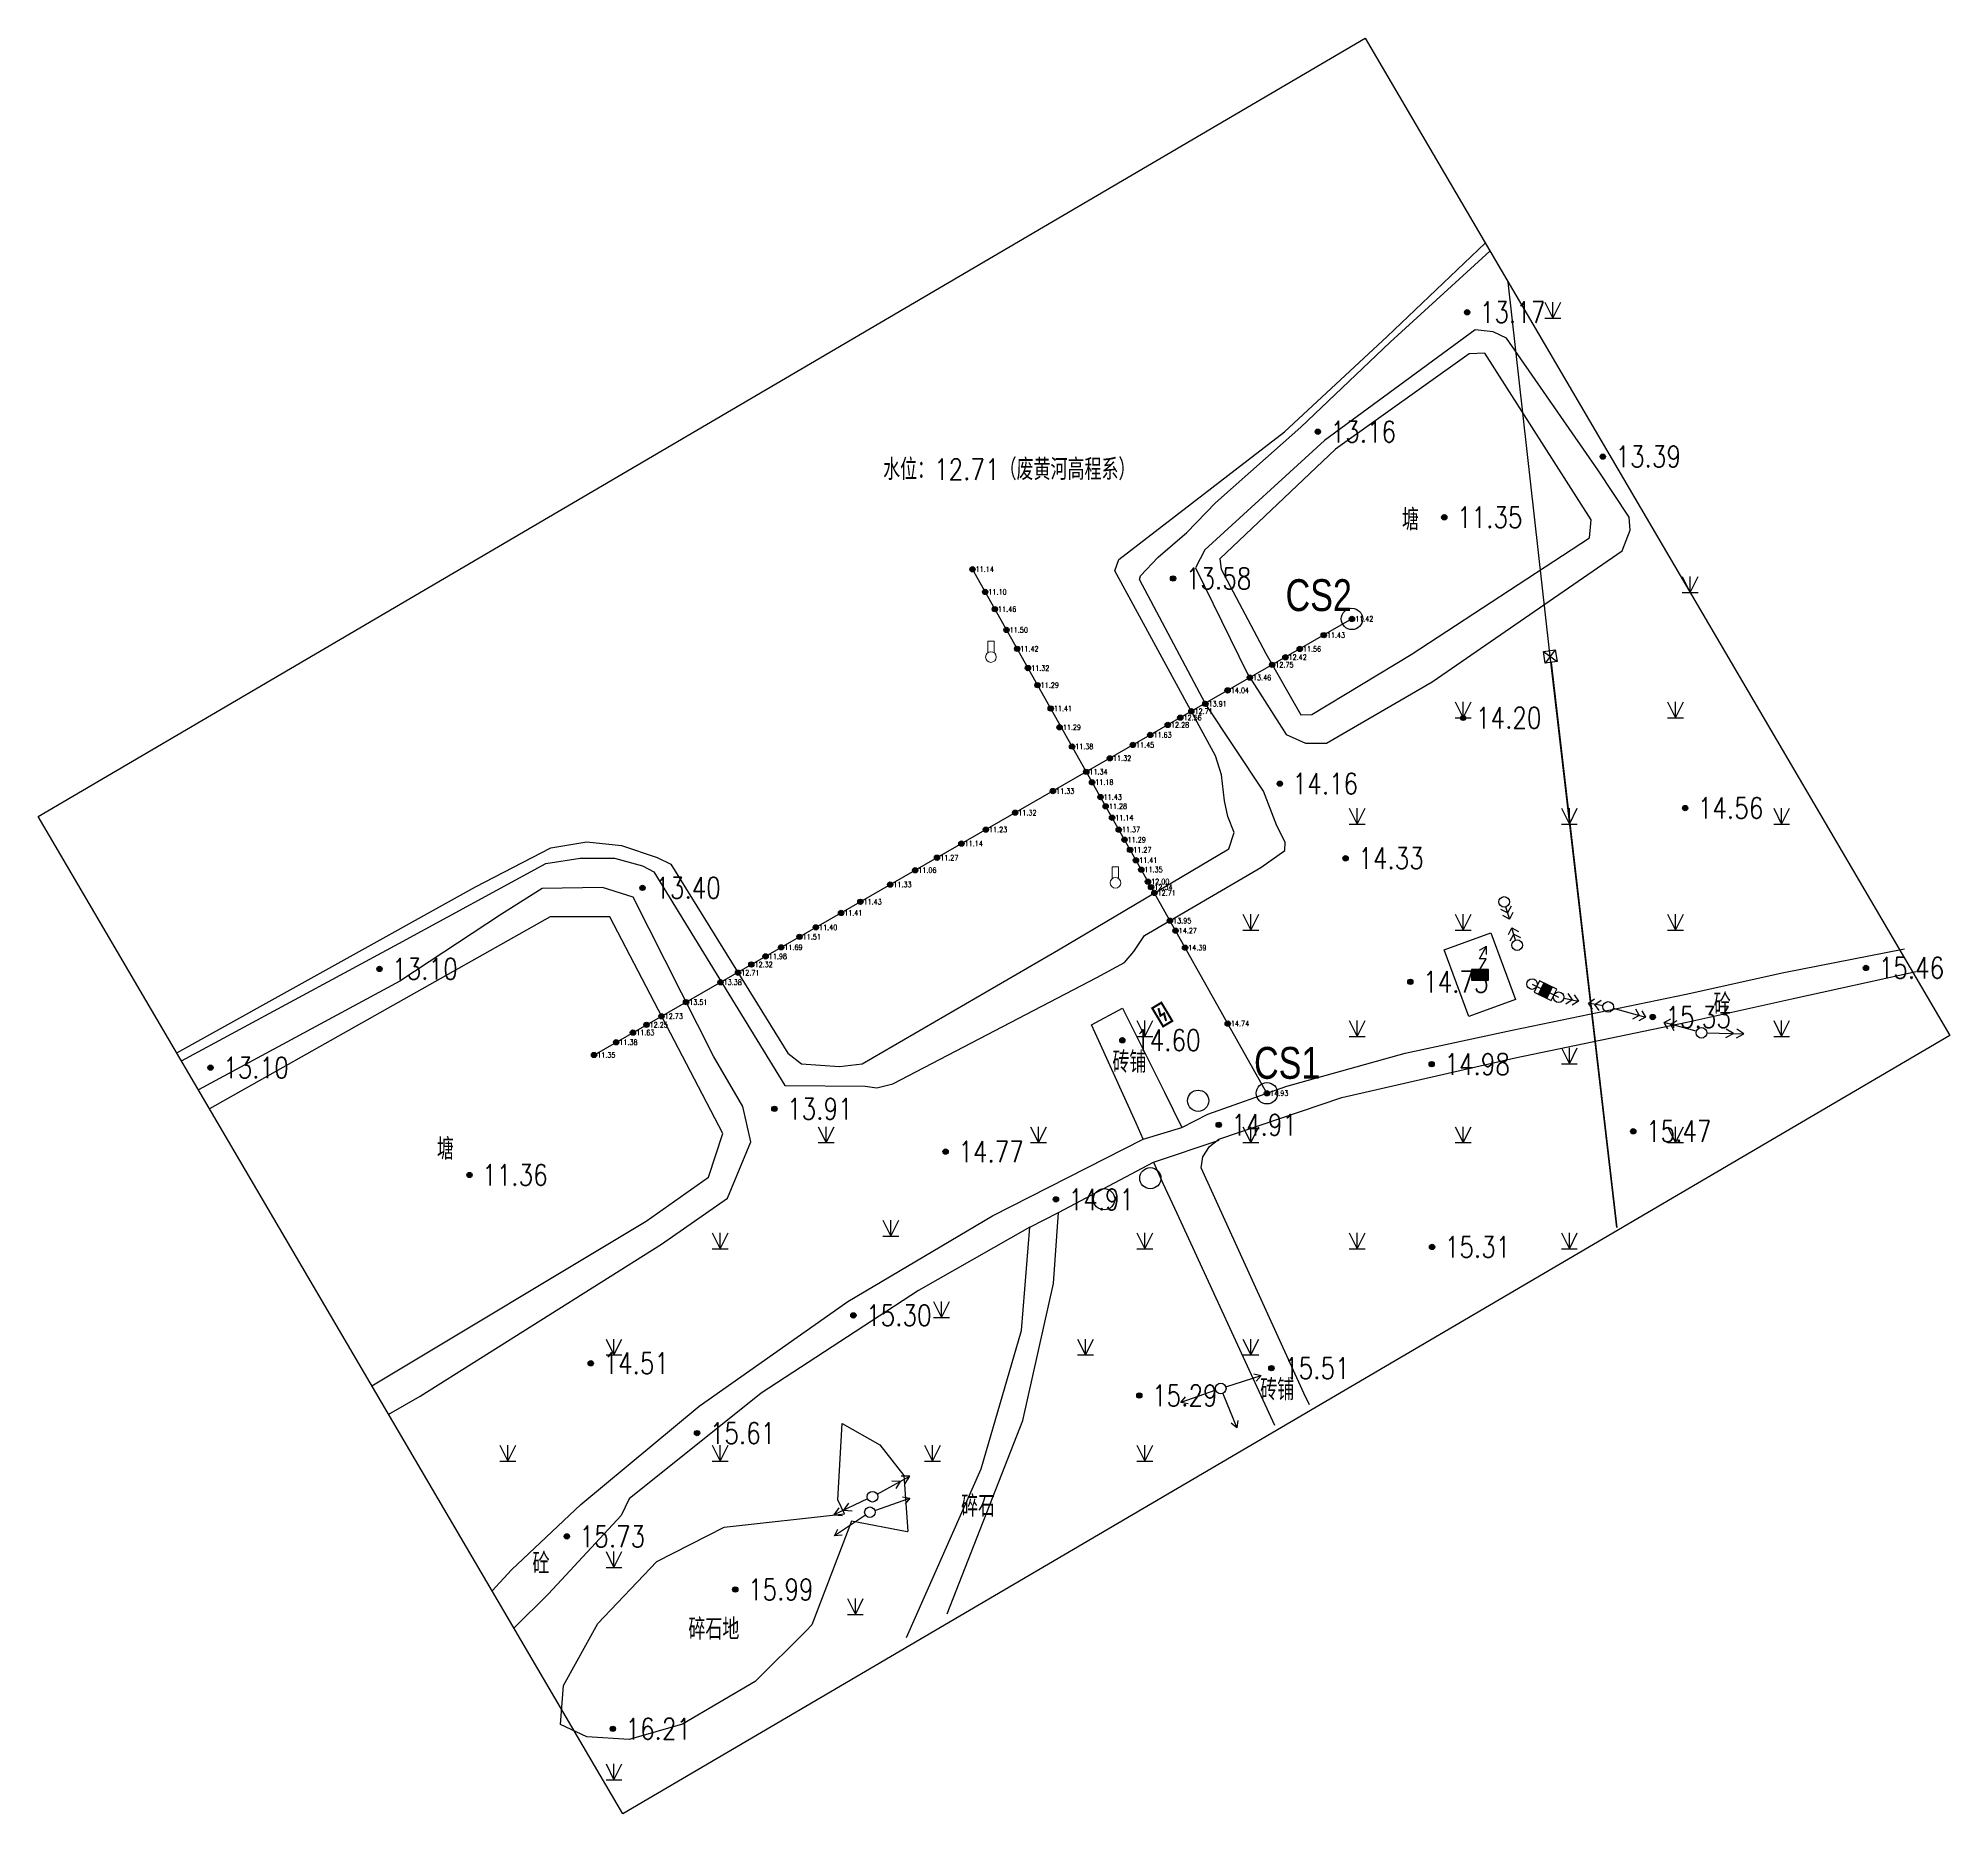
# Model space of a CAD drawing. Extents: x 393506 to 393814, y 3689661 to 3689837.
# Drawn here: x 393506.3 to 393686.4, y 3689660.7 to 3689828 of the extents above; entities that cross this region are included whole.
import ezdxf
from ezdxf.enums import TextEntityAlignment as Align

# ---------------------------------------------------------------- set-up
doc = ezdxf.new("R2010")
doc.units = 0
doc.layers.get('0').update_dxf_attribs({"linetype": 'CONTINUOUS'})
doc.layers.add('ASSIST', color=7, linetype='CONTINUOUS', plot=False)
for name, color, linetype in [('DGX', 2, 'CONTINUOUS'), ('DLSS', 4, 'CONTINUOUS'), ('DMTZ', 3, 'CONTINUOUS'), ('dmx', 1, 'CONTINUOUS'), ('GCD', 1, 'CONTINUOUS'), ('GXYZ', 2, 'CONTINUOUS'), ('JMD', 6, 'CONTINUOUS'), ('SXSS', 5, 'CONTINUOUS'), ('ZBTZ', 3, 'CONTINUOUS')]:
    doc.layers.add(name, color=color, linetype=linetype)
doc.styles.add('HZ', font='rs.shx', dxfattribs={"width": 0.8, "bigfont": 'hztxt.shx'})
doc.styles.get("Standard").update_dxf_attribs({"font": 'rs.shx', "bigfont": 'hztxt.shx'})
doc.styles.add('细等线体', font='', dxfattribs={"width": 0.8})
doc.styles.get('细等线体').set_extended_font_data('FZXiDengXian-Z06S')
doc.linetypes.add('10421', pattern='A,2,[150,AAA.SHX,S=0.5,R=0,X=0,Y=0.5],1e-11', length=2)
doc.linetypes.add('1161', pattern='A,0,[149,AAA.SHX,S=0.15,R=0,X=0,Y=0],-1.6', length=1.6)

# ---------------------------------------------------------------- blocks, each defined once
blk = doc.blocks.new('gc124')
for p, q in [((-0.75, 1.5), (0, 0)), ((-0.75, 0), (0.75, 0)), ((0, 0), (0, 1.5)), ((0, 0), (0.75, 1.5))]:
    blk.add_line(p, q)
blk = doc.blocks.new('*U21')
at = {"linetype": 'Continuous'}
for points in [[(0.8, 1), (-0.8, 1), (0.8, 0)], [(-0.8, 0), (0.8, 0), (-0.8, 1)], [(0.8, 0), (-0.8, 0), (0, 0)]]:
    blk.add_solid(points, dxfattribs=at)
blk = doc.blocks.new('gc129')
at = {"linetype": 'Continuous'}
blk.add_line((0, 0.5), (0, -0.5), dxfattribs=at)
at = {"linetype": 'Continuous', "flags": 128}
for points in [[(-0.05, 1.5), (0.64, 2.7)], [(-0.05, 2.3), (0.64, 2.7)], [(0.64, 1.9), (0.64, 2.7)], [(-0.8, -0.5), (0, -0.5), (0.8, -0.5), (0.8, 0.5), (-0.8, 0.5), (-0.8, -0.5)], [(0.58, 1.5), (-0.05, 1.5)], [(0, 0.5), (0.58, 1.5)]]:
    blk.add_lwpolyline(points, dxfattribs=at)
at = {"linetype": 'Continuous'}
blk.add_blockref('*U21', (0, -0.5), dxfattribs=at)
blk = doc.blocks.new('gc170')
at = {"linetype": 'Continuous'}
blk.add_circle((0, 0), 0.5, dxfattribs=at)
blk = doc.blocks.new('gc013g')
at = {"linetype": 'Continuous', "flags": 128}
for points in [[(-1.12, 0.5), (-0.62, 0), (-1.12, -0.5)], [(-0.5, 0.5), (0, 0), (-0.5, -0.5)]]:
    blk.add_lwpolyline(points, dxfattribs=at)
blk = doc.blocks.new('gc013a')
at = {"linetype": 'Continuous'}
blk.add_line((0.5, 0), (4, 0), dxfattribs=at)
at = {"linetype": 'Continuous', "flags": 128}
for points in [[(2.31, -0.4), (3, 0), (2.31, 0.4)], [(3.31, -0.4), (4, 0), (3.31, 0.4)]]:
    blk.add_lwpolyline(points, dxfattribs=at)
blk = doc.blocks.new('gc013b')
at = {"linetype": 'Continuous'}
blk.add_line((0.5, 0), (4, 0), dxfattribs=at)
at = {"linetype": 'Continuous', "flags": 128}
blk.add_lwpolyline([(3.39, 0.35), (4, 0), (3.39, -0.35)], dxfattribs=at)
blk = doc.blocks.new('gc188')
blk.add_circle((0, 0), 1)
blk = doc.blocks.new('gc370')
at = {"lineweight": 15}
for points in [[(0, 1), (-0.3, 1)], [(-0.3, 1), (-0.3, -0.1)], [(0, 1), (0.3, 1)], [(0.3, 1), (0.3, -0.1)]]:
    blk.add_lwpolyline(points, dxfattribs=at)
blk.add_circle((0, -0.5), 0.5, dxfattribs=at)
blk = doc.blocks.new('gc234')
at = {"linetype": 'Continuous'}
blk.add_line((-0.2, 0), (0.2, 0), dxfattribs=at)
at = {"linetype": 'Continuous', "const_width": 0.2, "flags": 128}
blk.add_lwpolyline([(-0.5, 1), (0.5, 1), (0.5, -1), (-0.5, -1)], close=True, dxfattribs=at)
blk.add_lwpolyline([(0, 0.7), (-0.2, 0), (0.2, 0), (0, -0.7)], dxfattribs=at)
blk = doc.blocks.new('gc200')
h = blk.add_hatch(color=256)
edge = h.paths.add_edge_path()
edge.add_arc((0, 0), 0.25, 0, 360)
blk.add_circle((0, 0), 0.25)

msp = doc.modelspace()

# ---------------------------------------------------------------- linework, layer by layer
at = {"linetype": 'Continuous'}
msp.add_lwpolyline([(393506.31, 3689754.65), (393631.32, 3689827.96), (393686.39, 3689734.05), (393561.38, 3689660.74)], close=True, dxfattribs=at)
for centre in [(393630.07, 3689773.27), (393622.06, 3689728.6, 18.78)]:
    msp.add_circle(centre, 1.01, dxfattribs=at)
at = {"layer": 'ASSIST', "linetype": 'Continuous', "flags": 128}
msp.add_lwpolyline([(393647.04, 3689738.88), (393649.54, 3689737.64)], dxfattribs=at)
at = {"layer": 'DGX', "linetype": 'Continuous', "flags": 128}
for points in [[(393655.02, 3689715.96), (393648.67, 3689770.29), (393644.78, 3689805)], [(393648.83, 3689769.18), (393655.02, 3689715.96)]]:
    msp.add_lwpolyline(points, dxfattribs=at)
at = {"layer": 'DLSS', "linetype": 'Continuous', "flags": 128}
for points, elevation in [([(393549.08, 3689681.73), (393550.9, 3689683.73), (393557.42, 3689689.87), (393568.59, 3689699.14), (393582.59, 3689709), (393596.21, 3689717.06), (393610.41, 3689724.28), (393609.75, 3689725.77), (393606.22, 3689733.52), (393605.53, 3689735.03), (393608.46, 3689736.62), (393612.42, 3689728.71), (393614.03, 3689725.36), (393616.5, 3689726.62), (393623.94, 3689729.28), (393635.09, 3689732.36), (393645.15, 3689734.54), (393645.15, 3689734.54), (393661.54, 3689737.92), (393670.76, 3689739.97), (393682.11, 3689742.19)], 16.77), ([(393615.85, 3689721.57), (393616.01, 3689722.62), (393616.65, 3689723.59), (393617.54, 3689724.27), (393629.11, 3689728.19), (393645.44, 3689731.92), (393661.61, 3689735.29), (393671.5, 3689737.48), (393683.22, 3689740.08)], 16.55), ([(393591.95, 3689679.57), (393599.06, 3689697.78), (393601.94, 3689710.68), (393602.43, 3689717.38), (393611.38, 3689722.11), (393612.27, 3689720.12), (393613.58, 3689717.32), (393622.77, 3689697.35)], 16.12), ([(393626.06, 3689699.24), (393625.54, 3689700.35), (393615.85, 3689721.57), (393615.84, 3689721.6)], 16.55), ([(393588.11, 3689677.35), (393595.15, 3689693.22), (393598.94, 3689706.24), (393599.73, 3689716), (393589.23, 3689710.03), (393574.43, 3689700.36), (393561.97, 3689690.39), (393561.22, 3689688.84), (393554.38, 3689681.46), (393551.13, 3689678.22)], 16.76)]:
    msp.add_lwpolyline(points, dxfattribs=dict(at, elevation=elevation))
at = {"layer": 'DMTZ', "linetype": '10421', "flags": 128}
for points in [[(393519.8, 3689731.65), (393540.27, 3689742.69), (393554.12, 3689750.23), (393557.38, 3689750.75), (393560.6, 3689750.75), (393563.25, 3689750.03), (393564.29, 3689749.44), (393576.63, 3689729.34), (393584.22, 3689729.25), (393585.31, 3689729.11), (393586.81, 3689729.47), (393606.03, 3689739.51), (393608.65, 3689740.9), (393609.51, 3689741.96), (393610.53, 3689743.45), (393621.49, 3689749.86), (393623.75, 3689751.46), (393623.77, 3689752.23), (393622.98, 3689753.78), (393621.74, 3689757.05), (393616.26, 3689765.27), (393610.05, 3689776.97), (393610.16, 3689777.32), (393611.8, 3689779.1), (393614.53, 3689781.42), (393617.21, 3689784.21), (393625.24, 3689791.33), (393633.66, 3689799.34), (393643.07, 3689807.91)], [(393539.33, 3689698.36), (393542.3, 3689700.06), (393565.03, 3689714.38), (393571.25, 3689718.73), (393573.44, 3689724.03), (393572.68, 3689727.34), (393569.91, 3689732.08), (393562.35, 3689747.08), (393559.47, 3689747.97), (393553.8, 3689747.88), (393549.95, 3689745.46), (393540.38, 3689739.14), (393521.41, 3689728.91)]]:
    msp.add_lwpolyline(points, dxfattribs=at)
msp.add_lwpolyline([(393637.63, 3689767.36), (393655.53, 3689779.69), (393656.28, 3689781.62), (393656.19, 3689782.85), (393653.22, 3689787.32), (393644.62, 3689799.71), (393643.36, 3689800.32), (393641.69, 3689800.51), (393627.49, 3689790.08), (393616.22, 3689779.78), (393615.34, 3689778.07), (393620.23, 3689768.09), (393623.87, 3689762.4), (393625.68, 3689761.57), (393627.66, 3689761.57)], close=True, dxfattribs=at)
at = {"layer": 'dmx', "linetype": 'Continuous'}
for p, q in [((393622.06, 3689728.6), (393594.32, 3689777.95)), ((393630.07, 3689773.27), (393558.67, 3689732.2))]:
    msp.add_line(p, q, dxfattribs=at)
at = {"layer": 'GXYZ', "linetype": 'Continuous'}
for p, q in [((393648.12, 3689770.21), (393649.39, 3689769.26)), ((393649.22, 3689770.37), (393648.28, 3689769.1)), ((393644.55, 3689746.14), (393644.9, 3689744.99)), ((393645.49, 3689743.03), (393645.14, 3689744.18)), ((393647.75, 3689739.2), (393647.22, 3689738.12)), ((393649.36, 3689738.4), (393647.75, 3689739.2)), ((393647.22, 3689738.12), (393648.83, 3689737.32)), ((393648.83, 3689737.32), (393649.36, 3689738.4)), ((393650.03, 3689737.54), (393651.41, 3689737.28)), ((393653.72, 3689736.83), (393652.34, 3689737.09)), ((393654.69, 3689736.6), (393657.72, 3689735.76)), ((393662.51, 3689734.43), (393659.48, 3689735.27))]:
    msp.add_line(p, q, dxfattribs=at)
at = {"layer": 'GXYZ', "linetype": 'Continuous', "flags": 128}
msp.add_lwpolyline([(393648.12, 3689770.21), (393649.22, 3689770.37), (393649.39, 3689769.26), (393648.28, 3689769.1)], close=True, dxfattribs=at)
at = {"layer": 'GXYZ', "color": 2, "linetype": 'Continuous', "elevation": 15.94, "flags": 128}
msp.add_lwpolyline([(393641.09, 3689735.82), (393638.77, 3689742.09), (393643.15, 3689743.71), (393645.47, 3689737.44)], close=True, dxfattribs=at)
at = {"layer": 'GXYZ', "linetype": 'Continuous', "const_width": 1.2, "flags": 128}
msp.add_lwpolyline([(393648.74, 3689738.04), (393647.84, 3689738.48)], dxfattribs=at)
at = {"layer": 'SXSS', "linetype": 'Continuous', "flags": 128}
msp.add_lwpolyline([(393519.36, 3689732.39), (393547.49, 3689748.03), (393554.6, 3689751.72), (393558, 3689752.29), (393561.25, 3689751.94), (393564.62, 3689750.8), (393565.92, 3689750.18), (393576.93, 3689732.36), (393578.2, 3689731.38), (393581.78, 3689731.12), (393583.94, 3689731.38), (393602.43, 3689742.1), (393618.47, 3689751.62), (393618.96, 3689753.15), (393618.38, 3689754.65), (393618.06, 3689756.15), (393617.78, 3689758.58), (393617.23, 3689760.38), (393607.73, 3689777.81), (393608.12, 3689778.86), (393623.73, 3689790.88), (393633.38, 3689799.87), (393642.63, 3689808.66)], dxfattribs=at)
at = {"layer": 'SXSS', "linetype": 'Continuous', "elevation": 13.78, "flags": 128}
msp.add_lwpolyline([(393621.95, 3689770), (393625.25, 3689764.23), (393626.28, 3689764.28), (393635.65, 3689769.92), (393652.44, 3689780.91), (393652.59, 3689782.59), (393642.58, 3689798.3), (393641.11, 3689798.22), (393628.51, 3689789.25), (393617.62, 3689778.92), (393617.74, 3689777.94), (393621.95, 3689770)], dxfattribs=at)
at = {"layer": 'SXSS', "color": 5, "linetype": 'Continuous', "elevation": 13.76, "flags": 128}
msp.add_lwpolyline([(393537.75, 3689701.04), (393563.59, 3689716.56), (393569.44, 3689720.68), (393570.79, 3689724.8), (393560.15, 3689745.21), (393554.54, 3689745.21), (393522.45, 3689727.13)], dxfattribs=at)
at = {"layer": 'ZBTZ', "linetype": '1161', "flags": 128}
for points, elevation in [([(393610.41, 3689724.28), (393614.03, 3689725.36)], 16.77), ([(393611.38, 3689722.11), (393617.55, 3689724.19)], 16.12), ([(393599.73, 3689716), (393602.43, 3689717.38)], 15.98), ([(393579.18, 3689678.52), (393578.64, 3689677.98), (393573.86, 3689673.19), (393566.99, 3689669.19), (393561.99, 3689667.72), (393557.98, 3689667.98), (393555.51, 3689669.15), (393555.78, 3689672.83), (393559.03, 3689678.67), (393564.59, 3689684.51), (393570.94, 3689687.72), (393582.28, 3689689), (393581.65, 3689690.3), (393582.06, 3689697.5), (393585.58, 3689695.5), (393587.85, 3689692.61), (393588.24, 3689687.35), (393588.18, 3689687.29)], 16.54), ([(393588.18, 3689687.29), (393582.92, 3689688.29), (393579.18, 3689678.52)], 16.54)]:
    msp.add_lwpolyline(points, dxfattribs=dict(at, elevation=elevation))

# ---------------------------------------------------------------- block references
at = {"layer": 'GCD', "linetype": 'Continuous'}
ref = msp.add_blockref('gc200', (393640.92, 3689802.15, 13.17), dxfattribs=at)
ref.add_attrib('height', '13.17', dxfattribs={"linetype": 'Continuous', "height": 2, "width": 0.8}).set_placement((393642.12, 3689802.15, 13.17), align=Align.MIDDLE_LEFT)
ref = msp.add_blockref('gc200', (393626.86, 3689790.9, 13.16), dxfattribs=at)
ref.add_attrib('height', '13.16', dxfattribs={"linetype": 'Continuous', "height": 2, "width": 0.8}).set_placement((393628.06, 3689790.9, 13.16), align=Align.MIDDLE_LEFT)
ref = msp.add_blockref('gc200', (393653.7, 3689788.56, 13.39), dxfattribs=at)
ref.add_attrib('height', '13.39', dxfattribs={"linetype": 'Continuous', "height": 2, "width": 0.8}).set_placement((393654.9, 3689788.56, 13.39), align=Align.MIDDLE_LEFT)
ref = msp.add_blockref('gc200', (393638.77, 3689782.84, 11.35), dxfattribs=at)
ref.add_attrib('height', '11.35', dxfattribs={"linetype": 'Continuous', "height": 2, "width": 0.8}).set_placement((393639.97, 3689782.84, 11.35), align=Align.MIDDLE_LEFT)
ref = msp.add_blockref('gc200', (393594.32, 3689777.95, 11.14), dxfattribs=at)
ref.add_attrib('height', '11.14', dxfattribs={"linetype": 'Continuous', "height": 0.5, "width": 0.8}).set_placement((393594.62, 3689777.95, 18.78), align=Align.MIDDLE_LEFT)
ref = msp.add_blockref('gc200', (393613.22, 3689777.08, 13.58), dxfattribs=at)
ref.add_attrib('height', '13.58', dxfattribs={"linetype": 'Continuous', "height": 2, "width": 0.8}).set_placement((393614.42, 3689777.08, 13.58), align=Align.MIDDLE_LEFT)
ref = msp.add_blockref('gc200', (393595.52, 3689775.81, 11.1), dxfattribs=at)
ref.add_attrib('height', '11.10', dxfattribs={"linetype": 'Continuous', "height": 0.5, "width": 0.8}).set_placement((393595.82, 3689775.81, 18.78), align=Align.MIDDLE_LEFT)
ref = msp.add_blockref('gc200', (393596.43, 3689774.19, 11.46), dxfattribs=at)
ref.add_attrib('height', '11.46', dxfattribs={"linetype": 'Continuous', "height": 0.5, "width": 0.8}).set_placement((393596.73, 3689774.19, 18.78), align=Align.MIDDLE_LEFT)
ref = msp.add_blockref('gc200', (393630.07, 3689773.27, 11.42), dxfattribs=at)
ref.add_attrib('height', '11.42', dxfattribs={"linetype": 'Continuous', "height": 0.5, "width": 0.8}).set_placement((393630.37, 3689773.27, 11.42), align=Align.MIDDLE_LEFT)
ref = msp.add_blockref('gc200', (393597.53, 3689772.23, 11.5), dxfattribs=at)
ref.add_attrib('height', '11.50', dxfattribs={"linetype": 'Continuous', "height": 0.5, "width": 0.8}).set_placement((393597.83, 3689772.23, 18.78), align=Align.MIDDLE_LEFT)
ref = msp.add_blockref('gc200', (393627.41, 3689771.74, 11.43), dxfattribs=at)
ref.add_attrib('height', '11.43', dxfattribs={"linetype": 'Continuous', "height": 0.5, "width": 0.8}).set_placement((393627.71, 3689771.74, 11.43), align=Align.MIDDLE_LEFT)
ref = msp.add_blockref('gc200', (393598.53, 3689770.45, 11.42), dxfattribs=at)
ref.add_attrib('height', '11.42', dxfattribs={"linetype": 'Continuous', "height": 0.5, "width": 0.8}).set_placement((393598.83, 3689770.45, 18.78), align=Align.MIDDLE_LEFT)
ref = msp.add_blockref('gc200', (393623.8, 3689769.66, 12.42), dxfattribs=at)
ref.add_attrib('height', '12.42', dxfattribs={"linetype": 'Continuous', "height": 0.5, "width": 0.8}).set_placement((393624.1, 3689769.66), align=Align.MIDDLE_LEFT)
ref = msp.add_blockref('gc200', (393625.15, 3689770.44, 11.56), dxfattribs=at)
ref.add_attrib('height', '11.56', dxfattribs={"linetype": 'Continuous', "height": 0.5, "width": 0.8}).set_placement((393625.45, 3689770.44, 11.56), align=Align.MIDDLE_LEFT)
ref = msp.add_blockref('gc200', (393599.55, 3689768.64, 11.32), dxfattribs=at)
ref.add_attrib('height', '11.32', dxfattribs={"linetype": 'Continuous', "height": 0.5, "width": 0.8}).set_placement((393599.85, 3689768.64, 18.78), align=Align.MIDDLE_LEFT)
ref = msp.add_blockref('gc200', (393620.45, 3689767.74, 13.46), dxfattribs=at)
ref.add_attrib('height', '13.46', dxfattribs={"linetype": 'Continuous', "height": 0.5, "width": 0.8}).set_placement((393620.75, 3689767.74), align=Align.MIDDLE_LEFT)
ref = msp.add_blockref('gc200', (393622.55, 3689768.95, 12.75), dxfattribs=at)
ref.add_attrib('height', '12.75', dxfattribs={"linetype": 'Continuous', "height": 0.5, "width": 0.8}).set_placement((393622.85, 3689768.95), align=Align.MIDDLE_LEFT)
ref = msp.add_blockref('gc200', (393600.45, 3689767.03, 11.29), dxfattribs=at)
ref.add_attrib('height', '11.29', dxfattribs={"linetype": 'Continuous', "height": 0.5, "width": 0.8}).set_placement((393600.75, 3689767.03, 18.78), align=Align.MIDDLE_LEFT)
ref = msp.add_blockref('gc200', (393618.36, 3689766.54, 14.04), dxfattribs=at)
ref.add_attrib('height', '14.04', dxfattribs={"linetype": 'Continuous', "height": 0.5, "width": 0.8}).set_placement((393618.66, 3689766.54), align=Align.MIDDLE_LEFT)
ref = msp.add_blockref('gc200', (393601.69, 3689764.83, 11.41), dxfattribs=at)
ref.add_attrib('height', '11.41', dxfattribs={"linetype": 'Continuous', "height": 0.5, "width": 0.8}).set_placement((393601.99, 3689764.83, 18.78), align=Align.MIDDLE_LEFT)
ref = msp.add_blockref('gc200', (393613.9, 3689763.97, 12.56), dxfattribs=at)
ref.add_attrib('height', '12.56', dxfattribs={"linetype": 'Continuous', "height": 0.5, "width": 0.8}).set_placement((393614.2, 3689763.97, 12.56), align=Align.MIDDLE_LEFT)
ref = msp.add_blockref('gc200', (393614.94, 3689764.57, 12.71), dxfattribs=at)
ref.add_attrib('height', '12.71', dxfattribs={"linetype": 'Continuous', "height": 0.5, "width": 0.8}).set_placement((393615.24, 3689764.57, 12.71), align=Align.MIDDLE_LEFT)
ref = msp.add_blockref('gc200', (393616.26, 3689765.27, 13.91), dxfattribs=at)
ref.add_attrib('height', '13.91', dxfattribs={"linetype": 'Continuous', "height": 0.5, "width": 0.8}).set_placement((393616.56, 3689765.27, 13.91), align=Align.MIDDLE_LEFT)
ref = msp.add_blockref('gc200', (393640.55, 3689763.95, 14.2), dxfattribs=at)
ref.add_attrib('height', '14.20', dxfattribs={"linetype": 'Continuous', "height": 2, "width": 0.8}).set_placement((393641.75, 3689763.95, 14.2), align=Align.MIDDLE_LEFT)
ref = msp.add_blockref('gc200', (393602.53, 3689763.06, 11.29), dxfattribs=at)
ref.add_attrib('height', '11.29', dxfattribs={"linetype": 'Continuous', "height": 0.5, "width": 0.8}).set_placement((393602.83, 3689763.06, 11.29), align=Align.MIDDLE_LEFT)
ref = msp.add_blockref('gc200', (393611.07, 3689762.34, 11.63), dxfattribs=at)
ref.add_attrib('height', '11.63', dxfattribs={"linetype": 'Continuous', "height": 0.5, "width": 0.8}).set_placement((393611.37, 3689762.34, 11.63), align=Align.MIDDLE_LEFT)
ref = msp.add_blockref('gc200', (393612.72, 3689763.29, 12.28), dxfattribs=at)
ref.add_attrib('height', '12.28', dxfattribs={"linetype": 'Continuous', "height": 0.5, "width": 0.8}).set_placement((393613.02, 3689763.29), align=Align.MIDDLE_LEFT)
ref = msp.add_blockref('gc200', (393603.7, 3689761.25, 11.38), dxfattribs=at)
ref.add_attrib('height', '11.38', dxfattribs={"linetype": 'Continuous', "height": 0.5, "width": 0.8}).set_placement((393604, 3689761.25, 18.78), align=Align.MIDDLE_LEFT)
ref = msp.add_blockref('gc200', (393609.43, 3689761.4, 11.45), dxfattribs=at)
ref.add_attrib('height', '11.45', dxfattribs={"linetype": 'Continuous', "height": 0.5, "width": 0.8}).set_placement((393609.73, 3689761.4, 11.45), align=Align.MIDDLE_LEFT)
ref = msp.add_blockref('gc200', (393605.04, 3689758.87, 11.34), dxfattribs=at)
ref.add_attrib('height', '11.34', dxfattribs={"linetype": 'Continuous', "height": 0.5, "width": 0.8}).set_placement((393605.34, 3689758.87), align=Align.MIDDLE_LEFT)
ref = msp.add_blockref('gc200', (393607.26, 3689760.15, 11.32), dxfattribs=at)
ref.add_attrib('height', '11.32', dxfattribs={"linetype": 'Continuous', "height": 0.5, "width": 0.8}).set_placement((393607.56, 3689760.15), align=Align.MIDDLE_LEFT)
ref = msp.add_blockref('gc200', (393623.28, 3689757.75, 14.16), dxfattribs=at)
ref.add_attrib('height', '14.16', dxfattribs={"linetype": 'Continuous', "height": 2, "width": 0.8}).set_placement((393624.48, 3689757.75, 14.16), align=Align.MIDDLE_LEFT)
ref = msp.add_blockref('gc200', (393601.9, 3689757.06, 11.33), dxfattribs=at)
ref.add_attrib('height', '11.33', dxfattribs={"linetype": 'Continuous', "height": 0.5, "width": 0.8}).set_placement((393602.2, 3689757.06, 11.33), align=Align.MIDDLE_LEFT)
ref = msp.add_blockref('gc200', (393605.59, 3689757.89, 11.18), dxfattribs=at)
ref.add_attrib('height', '11.18', dxfattribs={"linetype": 'Continuous', "height": 0.5, "width": 0.8}).set_placement((393605.89, 3689757.89, 18.78), align=Align.MIDDLE_LEFT)
ref = msp.add_blockref('gc200', (393598.34, 3689755.02, 11.32), dxfattribs=at)
ref.add_attrib('height', '11.32', dxfattribs={"linetype": 'Continuous', "height": 0.5, "width": 0.8}).set_placement((393598.64, 3689755.02, 11.32), align=Align.MIDDLE_LEFT)
ref = msp.add_blockref('gc200', (393606.38, 3689756.49, 11.43), dxfattribs=at)
ref.add_attrib('height', '11.43', dxfattribs={"linetype": 'Continuous', "height": 0.5, "width": 0.8}).set_placement((393606.68, 3689756.49, 18.78), align=Align.MIDDLE_LEFT)
ref = msp.add_blockref('gc200', (393606.87, 3689755.62, 11.28), dxfattribs=at)
ref.add_attrib('height', '11.28', dxfattribs={"linetype": 'Continuous', "height": 0.5, "width": 0.8}).set_placement((393607.17, 3689755.62, 18.78), align=Align.MIDDLE_LEFT)
ref = msp.add_blockref('gc200', (393661.46, 3689755.46, 14.56), dxfattribs=at)
ref.add_attrib('height', '14.56', dxfattribs={"linetype": 'Continuous', "height": 2, "width": 0.8}).set_placement((393662.66, 3689755.46, 14.56), align=Align.MIDDLE_LEFT)
ref = msp.add_blockref('gc200', (393595.58, 3689753.43, 11.23), dxfattribs=at)
ref.add_attrib('height', '11.23', dxfattribs={"linetype": 'Continuous', "height": 0.5, "width": 0.8}).set_placement((393595.88, 3689753.43, 11.23), align=Align.MIDDLE_LEFT)
ref = msp.add_blockref('gc200', (393607.47, 3689754.55, 11.14), dxfattribs=at)
ref.add_attrib('height', '11.14', dxfattribs={"linetype": 'Continuous', "height": 0.5, "width": 0.8}).set_placement((393607.77, 3689754.55, 18.78), align=Align.MIDDLE_LEFT)
ref = msp.add_blockref('gc200', (393608.1, 3689753.43, 11.37), dxfattribs=at)
ref.add_attrib('height', '11.37', dxfattribs={"linetype": 'Continuous', "height": 0.5, "width": 0.8}).set_placement((393608.4, 3689753.43, 18.78), align=Align.MIDDLE_LEFT)
ref = msp.add_blockref('gc200', (393593.28, 3689752.11, 11.14), dxfattribs=at)
ref.add_attrib('height', '11.14', dxfattribs={"linetype": 'Continuous', "height": 0.5, "width": 0.8}).set_placement((393593.58, 3689752.11), align=Align.MIDDLE_LEFT)
ref = msp.add_blockref('gc200', (393608.64, 3689752.47, 11.29), dxfattribs=at)
ref.add_attrib('height', '11.29', dxfattribs={"linetype": 'Continuous', "height": 0.5, "width": 0.8}).set_placement((393608.94, 3689752.47, 18.78), align=Align.MIDDLE_LEFT)
ref = msp.add_blockref('gc200', (393609.17, 3689751.52, 11.27), dxfattribs=at)
ref.add_attrib('height', '11.27', dxfattribs={"linetype": 'Continuous', "height": 0.5, "width": 0.8}).set_placement((393609.47, 3689751.52, 18.78), align=Align.MIDDLE_LEFT)
ref = msp.add_blockref('gc200', (393629.47, 3689750.73, 14.32), dxfattribs=at)
ref.add_attrib('height', '14.33', dxfattribs={"linetype": 'Continuous', "height": 2, "width": 0.8}).set_placement((393630.67, 3689750.73, 14.32), align=Align.MIDDLE_LEFT)
ref = msp.add_blockref('gc200', (393588.92, 3689749.6, 11.06), dxfattribs=at)
ref.add_attrib('height', '11.06', dxfattribs={"linetype": 'Continuous', "height": 0.5, "width": 0.8}).set_placement((393589.22, 3689749.6), align=Align.MIDDLE_LEFT)
ref = msp.add_blockref('gc200', (393590.98, 3689750.78, 11.27), dxfattribs=at)
ref.add_attrib('height', '11.27', dxfattribs={"linetype": 'Continuous', "height": 0.5, "width": 0.8}).set_placement((393591.28, 3689750.78), align=Align.MIDDLE_LEFT)
ref = msp.add_blockref('gc200', (393609.72, 3689750.54, 11.41), dxfattribs=at)
ref.add_attrib('height', '11.41', dxfattribs={"linetype": 'Continuous', "height": 0.5, "width": 0.8}).set_placement((393610.02, 3689750.54, 18.78), align=Align.MIDDLE_LEFT)
ref = msp.add_blockref('gc200', (393610.22, 3689749.66, 11.35), dxfattribs=at)
ref.add_attrib('height', '11.35', dxfattribs={"linetype": 'Continuous', "height": 0.5, "width": 0.8}).set_placement((393610.52, 3689749.66, 18.78), align=Align.MIDDLE_LEFT)
ref = msp.add_blockref('gc200', (393563.24, 3689747.94, 13.4), dxfattribs=at)
ref.add_attrib('height', '13.40', dxfattribs={"linetype": 'Continuous', "height": 2, "width": 0.8}).set_placement((393564.44, 3689747.94, 13.4), align=Align.MIDDLE_LEFT)
ref = msp.add_blockref('gc200', (393586.57, 3689748.25, 11.33), dxfattribs=at)
ref.add_attrib('height', '11.33', dxfattribs={"linetype": 'Continuous', "height": 0.5, "width": 0.8}).set_placement((393586.87, 3689748.25, 11.33), align=Align.MIDDLE_LEFT)
ref = msp.add_blockref('gc200', (393610.85, 3689748.53, 12), dxfattribs=at)
ref.add_attrib('height', '12.00', dxfattribs={"linetype": 'Continuous', "height": 0.5, "width": 0.8}).set_placement((393611.15, 3689748.53, 18.78), align=Align.MIDDLE_LEFT)
ref = msp.add_blockref('gc200', (393611.15, 3689748.01, 12.34), dxfattribs=at)
ref.add_attrib('height', '12.34', dxfattribs={"linetype": 'Continuous', "height": 0.5, "width": 0.8}).set_placement((393611.45, 3689748.01, 18.78), align=Align.MIDDLE_LEFT)
ref = msp.add_blockref('gc200', (393583.76, 3689746.63, 11.43), dxfattribs=at)
ref.add_attrib('height', '11.43', dxfattribs={"linetype": 'Continuous', "height": 0.5, "width": 0.8}).set_placement((393584.06, 3689746.63), align=Align.MIDDLE_LEFT)
ref = msp.add_blockref('gc200', (393611.46, 3689747.46, 12.71), dxfattribs=at)
ref.add_attrib('height', '12.71', dxfattribs={"linetype": 'Continuous', "height": 0.5, "width": 0.8}).set_placement((393611.76, 3689747.46, 12.71), align=Align.MIDDLE_LEFT)
ref = msp.add_blockref('gc200', (393579.57, 3689744.22, 11.4), dxfattribs=at)
ref.add_attrib('height', '11.40', dxfattribs={"linetype": 'Continuous', "height": 0.5, "width": 0.8}).set_placement((393579.87, 3689744.22), align=Align.MIDDLE_LEFT)
ref = msp.add_blockref('gc200', (393581.94, 3689745.58, 11.41), dxfattribs=at)
ref.add_attrib('height', '11.41', dxfattribs={"linetype": 'Continuous', "height": 0.5, "width": 0.8}).set_placement((393582.24, 3689745.58, 11.41), align=Align.MIDDLE_LEFT)
ref = msp.add_blockref('gc200', (393612.92, 3689744.85, 13.95), dxfattribs=at)
ref.add_attrib('height', '13.95', dxfattribs={"linetype": 'Continuous', "height": 0.5, "width": 0.8}).set_placement((393613.22, 3689744.85, 18.78), align=Align.MIDDLE_LEFT)
ref = msp.add_blockref('gc200', (393576.3, 3689742.34, 11.69), dxfattribs=at)
ref.add_attrib('height', '11.69', dxfattribs={"linetype": 'Continuous', "height": 0.5, "width": 0.8}).set_placement((393576.6, 3689742.34), align=Align.MIDDLE_LEFT)
ref = msp.add_blockref('gc200', (393578.03, 3689743.33, 11.51), dxfattribs=at)
ref.add_attrib('height', '11.51', dxfattribs={"linetype": 'Continuous', "height": 0.5, "width": 0.8}).set_placement((393578.33, 3689743.33, 11.51), align=Align.MIDDLE_LEFT)
ref = msp.add_blockref('gc200', (393613.45, 3689743.91, 14.27), dxfattribs=at)
ref.add_attrib('height', '14.27', dxfattribs={"linetype": 'Continuous', "height": 0.5, "width": 0.8}).set_placement((393613.75, 3689743.91, 18.78), align=Align.MIDDLE_LEFT)
ref = msp.add_blockref('gc200', (393614.35, 3689742.31, 14.39), dxfattribs=at)
ref.add_attrib('height', '14.39', dxfattribs={"linetype": 'Continuous', "height": 0.5, "width": 0.8}).set_placement((393614.65, 3689742.31, 18.78), align=Align.MIDDLE_LEFT)
ref = msp.add_blockref('gc200', (393538.46, 3689740.31, 13.1), dxfattribs=at)
ref.add_attrib('height', '13.10', dxfattribs={"linetype": 'Continuous', "height": 2, "width": 0.8}).set_placement((393539.66, 3689740.31, 13.1), align=Align.MIDDLE_LEFT)
ref = msp.add_blockref('gc200', (393573.49, 3689740.72, 12.32), dxfattribs=at)
ref.add_attrib('height', '12.32', dxfattribs={"linetype": 'Continuous', "height": 0.5, "width": 0.8}).set_placement((393573.79, 3689740.72), align=Align.MIDDLE_LEFT)
ref = msp.add_blockref('gc200', (393574.83, 3689741.49, 11.98), dxfattribs=at)
ref.add_attrib('height', '11.98', dxfattribs={"linetype": 'Continuous', "height": 0.5, "width": 0.8}).set_placement((393575.13, 3689741.49), align=Align.MIDDLE_LEFT)
ref = msp.add_blockref('gc200', (393678.49, 3689740.4, 15.46), dxfattribs=at)
ref.add_attrib('height', '15.46', dxfattribs={"linetype": 'Continuous', "height": 2, "width": 0.8}).set_placement((393679.69, 3689740.4, 15.46), align=Align.MIDDLE_LEFT)
ref = msp.add_blockref('gc200', (393570.58, 3689739.05, 13.38), dxfattribs=at)
ref.add_attrib('height', '13.38', dxfattribs={"linetype": 'Continuous', "height": 0.5, "width": 0.8}).set_placement((393570.88, 3689739.05), align=Align.MIDDLE_LEFT)
ref = msp.add_blockref('gc200', (393572.24, 3689739.95, 12.71), dxfattribs=at)
ref.add_attrib('height', '12.71', dxfattribs={"linetype": 'Continuous', "height": 0.5, "width": 0.8}).set_placement((393572.54, 3689739.95), align=Align.MIDDLE_LEFT)
ref = msp.add_blockref('gc200', (393635.57, 3689739.09, 14.75), dxfattribs=at)
ref.add_attrib('height', '14.75', dxfattribs={"linetype": 'Continuous', "height": 2, "width": 0.8}).set_placement((393636.77, 3689739.09, 14.75), align=Align.MIDDLE_LEFT)
ref = msp.add_blockref('gc200', (393567.34, 3689737.18, 13.51), dxfattribs=at)
ref.add_attrib('height', '13.51', dxfattribs={"linetype": 'Continuous', "height": 0.5, "width": 0.8}).set_placement((393567.64, 3689737.18), align=Align.MIDDLE_LEFT)
ref = msp.add_blockref('gc200', (393565.03, 3689735.85, 12.73), dxfattribs=at)
ref.add_attrib('height', '12.73', dxfattribs={"linetype": 'Continuous', "height": 0.5, "width": 0.8}).set_placement((393565.33, 3689735.85), align=Align.MIDDLE_LEFT)
ref = msp.add_blockref('gc200', (393618.37, 3689735.16, 14.74), dxfattribs=at)
ref.add_attrib('height', '14.74', dxfattribs={"linetype": 'Continuous', "height": 0.5, "width": 0.8}).set_placement((393618.67, 3689735.16, 18.78), align=Align.MIDDLE_LEFT)
ref = msp.add_blockref('gc200', (393658.4, 3689735.77, 15.33), dxfattribs=at)
ref.add_attrib('height', '15.33', dxfattribs={"linetype": 'Continuous', "height": 2, "width": 0.8}).set_placement((393659.6, 3689735.77, 15.33), align=Align.MIDDLE_LEFT)
ref = msp.add_blockref('gc200', (393560.76, 3689733.4, 11.38), dxfattribs=at)
ref.add_attrib('height', '11.38', dxfattribs={"linetype": 'Continuous', "height": 0.5, "width": 0.8}).set_placement((393561.06, 3689733.4, 11.38), align=Align.MIDDLE_LEFT)
ref = msp.add_blockref('gc200', (393562.34, 3689734.31, 11.63), dxfattribs=at)
ref.add_attrib('height', '11.63', dxfattribs={"linetype": 'Continuous', "height": 0.5, "width": 0.8}).set_placement((393562.64, 3689734.31, 11.63), align=Align.MIDDLE_LEFT)
ref = msp.add_blockref('gc200', (393563.61, 3689735.04, 12.25), dxfattribs=at)
ref.add_attrib('height', '12.25', dxfattribs={"linetype": 'Continuous', "height": 0.5, "width": 0.8}).set_placement((393563.91, 3689735.04, 12.25), align=Align.MIDDLE_LEFT)
ref = msp.add_blockref('gc200', (393608.44, 3689733.59, 14.6), dxfattribs=at)
ref.add_attrib('height', '14.60', dxfattribs={"linetype": 'Continuous', "height": 2, "width": 0.8}).set_placement((393609.64, 3689733.59, 14.6), align=Align.MIDDLE_LEFT)
ref = msp.add_blockref('gc200', (393522.54, 3689731.01, 13.1), dxfattribs=at)
ref.add_attrib('height', '13.10', dxfattribs={"linetype": 'Continuous', "height": 2, "width": 0.8}).set_placement((393523.74, 3689731.01, 13.1), align=Align.MIDDLE_LEFT)
ref = msp.add_blockref('gc200', (393558.67, 3689732.2, 11.35), dxfattribs=at)
ref.add_attrib('height', '11.35', dxfattribs={"linetype": 'Continuous', "height": 0.5, "width": 0.8}).set_placement((393558.97, 3689732.2, 11.35), align=Align.MIDDLE_LEFT)
ref = msp.add_blockref('gc200', (393637.58, 3689731.34, 14.98), dxfattribs=at)
ref.add_attrib('height', '14.98', dxfattribs={"linetype": 'Continuous', "height": 2, "width": 0.8}).set_placement((393638.78, 3689731.34, 14.98), align=Align.MIDDLE_LEFT)
ref = msp.add_blockref('gc200', (393575.66, 3689727.13, 13.91), dxfattribs=at)
ref.add_attrib('height', '13.91', dxfattribs={"linetype": 'Continuous', "height": 2, "width": 0.8}).set_placement((393576.86, 3689727.13, 13.91), align=Align.MIDDLE_LEFT)
ref = msp.add_blockref('gc200', (393622.06, 3689728.6, 14.93), dxfattribs=at)
ref.add_attrib('height', '14.93', dxfattribs={"linetype": 'Continuous', "height": 0.5, "width": 0.8}).set_placement((393622.36, 3689728.6, 18.78), align=Align.MIDDLE_LEFT)
ref = msp.add_blockref('gc200', (393617.52, 3689725.62, 14.91), dxfattribs=at)
ref.add_attrib('height', '14.91', dxfattribs={"linetype": 'Continuous', "height": 2, "width": 0.8}).set_placement((393618.72, 3689725.62, 14.91), align=Align.MIDDLE_LEFT)
ref = msp.add_blockref('gc200', (393656.57, 3689725.02, 15.47), dxfattribs=at)
ref.add_attrib('height', '15.47', dxfattribs={"linetype": 'Continuous', "height": 2, "width": 0.8}).set_placement((393657.77, 3689725.02, 15.47), align=Align.MIDDLE_LEFT)
ref = msp.add_blockref('gc200', (393591.79, 3689723.1, 14.77), dxfattribs=at)
ref.add_attrib('height', '14.77', dxfattribs={"linetype": 'Continuous', "height": 2, "width": 0.8}).set_placement((393592.99, 3689723.1, 14.77), align=Align.MIDDLE_LEFT)
ref = msp.add_blockref('gc200', (393546.94, 3689720.9, 11.36), dxfattribs=at)
ref.add_attrib('height', '11.36', dxfattribs={"linetype": 'Continuous', "height": 2, "width": 0.8}).set_placement((393548.14, 3689720.9, 11.36), align=Align.MIDDLE_LEFT)
ref = msp.add_blockref('gc200', (393602.18, 3689718.6, 14.91), dxfattribs=at)
ref.add_attrib('height', '14.91', dxfattribs={"linetype": 'Continuous', "height": 2, "width": 0.8}).set_placement((393603.38, 3689718.6, 14.91), align=Align.MIDDLE_LEFT)
ref = msp.add_blockref('gc200', (393637.62, 3689714.12, 15.31), dxfattribs=at)
ref.add_attrib('height', '15.31', dxfattribs={"linetype": 'Continuous', "height": 2, "width": 0.8}).set_placement((393638.82, 3689714.12, 15.31), align=Align.MIDDLE_LEFT)
ref = msp.add_blockref('gc200', (393583.1, 3689707.68, 15.3), dxfattribs=at)
ref.add_attrib('height', '15.30', dxfattribs={"linetype": 'Continuous', "height": 2, "width": 0.8}).set_placement((393584.3, 3689707.68, 15.3), align=Align.MIDDLE_LEFT)
ref = msp.add_blockref('gc200', (393558.36, 3689703.17, 14.51), dxfattribs=at)
ref.add_attrib('height', '14.51', dxfattribs={"linetype": 'Continuous', "height": 2, "width": 0.8}).set_placement((393559.56, 3689703.17, 14.51), align=Align.MIDDLE_LEFT)
ref = msp.add_blockref('gc200', (393622.48, 3689702.71, 15.51), dxfattribs=at)
ref.add_attrib('height', '15.51', dxfattribs={"linetype": 'Continuous', "height": 2, "width": 0.8}).set_placement((393623.68, 3689702.71, 15.51), align=Align.MIDDLE_LEFT)
ref = msp.add_blockref('gc200', (393610.04, 3689700.13, 15.29), dxfattribs=at)
ref.add_attrib('height', '15.29', dxfattribs={"linetype": 'Continuous', "height": 2, "width": 0.8}).set_placement((393611.24, 3689700.13, 15.29), align=Align.MIDDLE_LEFT)
ref = msp.add_blockref('gc200', (393568.38, 3689696.59, 15.61), dxfattribs=at)
ref.add_attrib('height', '15.61', dxfattribs={"linetype": 'Continuous', "height": 2, "width": 0.8}).set_placement((393569.58, 3689696.59, 15.61), align=Align.MIDDLE_LEFT)
ref = msp.add_blockref('gc200', (393556.11, 3689686.86, 15.73), dxfattribs=at)
ref.add_attrib('height', '15.73', dxfattribs={"linetype": 'Continuous', "height": 2, "width": 0.8}).set_placement((393557.31, 3689686.86, 15.73), align=Align.MIDDLE_LEFT)
ref = msp.add_blockref('gc200', (393571.98, 3689681.86, 15.99), dxfattribs=at)
ref.add_attrib('height', '15.99', dxfattribs={"linetype": 'Continuous', "height": 2, "width": 0.8}).set_placement((393573.18, 3689681.86, 15.99), align=Align.MIDDLE_LEFT)
ref = msp.add_blockref('gc200', (393560.44, 3689668.74, 16.21), dxfattribs=at)
ref.add_attrib('height', '16.21', dxfattribs={"linetype": 'Continuous', "height": 2, "width": 0.8}).set_placement((393561.64, 3689668.74, 16.21), align=Align.MIDDLE_LEFT)
at = {"layer": 'GXYZ', "linetype": 'Continuous'}
for name, p in [('gc370', (393596.06, 3689770.18, 8.47)), ('gc370', (393607.79, 3689748.91, 7.23)), ('gc170', (393644.41, 3689746.62)), ('gc170', (393645.63, 3689742.55)), ('gc129', (393642.12, 3689739.76)), ('gc170', (393647.04, 3689738.88)), ('gc170', (393649.54, 3689737.64)), ('gc170', (393649.54, 3689737.64)), ('gc170', (393654.21, 3689736.73)), ('gc170', (393663, 3689734.29)), ('gc188', (393615.58, 3689727.89, 15.91)), ('gc188', (393611.08, 3689720.6, 15.91)), ('gc188', (393606.72, 3689718.62, 15.95)), ('gc170', (393617.71, 3689700.79)), ('gc170', (393584.9, 3689690.6)), ('gc170', (393584.9, 3689690.6)), ('gc170', (393584.66, 3689689.14))]:
    msp.add_blockref(name, p, dxfattribs=at)
for name, p, rotation in [('gc013g', (393644.9, 3689744.99), 286.7186389190904), ('gc013g', (393645.14, 3689744.18), 106.7186389190904), ('gc234', (393612.2, 3689736.01, 15.68), 30.82021693722938), ('gc013g', (393651.41, 3689737.28), 349.0566306465482), ('gc013g', (393652.34, 3689737.09), 169.0566306465482), ('gc013g', (393657.72, 3689735.76), 344.4799233247103), ('gc013g', (393659.48, 3689735.27), 164.4799233247103), ('gc013a', (393663, 3689734.29), 358.8363231600877), ('gc013b', (393617.71, 3689700.79), 17.83373506095415), ('gc013b', (393617.71, 3689700.79), 199.4090197268352), ('gc013b', (393617.71, 3689700.79), 292.4145284964145), ('gc013a', (393584.9, 3689690.6), 28.75337038159673), ('gc013a', (393584.9, 3689690.6), 205.0209025878334), ('gc013b', (393584.66, 3689689.14), 19.40901972683516), ('gc013b', (393584.66, 3689689.14), 213.7161037583566)]:
    msp.add_blockref(name, p, dxfattribs=dict(at, rotation=rotation))
at = {"layer": 'ZBTZ', "linetype": 'Continuous'}
for p in [(393649, 3689801.6), (393661.92, 3689775.77), (393640.55, 3689763.95), (393660.55, 3689763.95), (393630.55, 3689753.95), (393650.55, 3689753.95), (393670.55, 3689753.95), (393620.55, 3689743.95), (393640.55, 3689743.95), (393660.55, 3689743.95), (393610.55, 3689733.95), (393630.55, 3689733.95), (393670.55, 3689733.95), (393650.55, 3689731.36), (393580.55, 3689723.95), (393600.55, 3689723.95), (393620.55, 3689723.95), (393640.55, 3689723.95), (393660.55, 3689723.95), (393586.64, 3689715.15), (393570.55, 3689713.95), (393610.55, 3689713.95), (393630.55, 3689713.95), (393650.55, 3689713.95), (393591.41, 3689707.49), (393560.55, 3689703.95), (393604.98, 3689703.95), (393620.55, 3689703.95), (393550.55, 3689693.95), (393570.55, 3689693.95), (393590.55, 3689693.95), (393610.55, 3689693.95), (393560.55, 3689683.95), (393583.29, 3689679.52), (393560.55, 3689663.95)]:
    msp.add_blockref('gc124', p, dxfattribs=at)

# ---------------------------------------------------------------- texts
at = {"layer": 'DLSS', "linetype": 'Continuous', "style": 'HZ', "width": 0.8}
for s, p in [('水位：12.71（废黄河高程系）', (393597.79, 3689787.46)), ('砼', (393664.95, 3689737.1)), ('砖铺', (393609.11, 3689731.63)), ('砖铺', (393623.03, 3689700.78)), ('碎石', (393594.85, 3689689.83)), ('砼', (393553.68, 3689684.43)), ('碎石地', (393569.96, 3689678.24))]:
    msp.add_text(s, height=2, dxfattribs=at).set_placement(p, align=Align.MIDDLE)
at = {"layer": 'JMD', "linetype": 'Continuous', "style": '细等线体', "width": 0.8}
for s, p in [('CS2', (393626.94, 3689775.51)), ('CS1', (393623.97, 3689731.46))]:
    msp.add_text(s, height=3, dxfattribs=at).set_placement(p, align=Align.MIDDLE)
at = {"layer": 'SXSS', "linetype": 'Continuous', "style": 'HZ', "width": 0.8}
for p in [(393635.58, 3689782.74, 13.78), (393544.67, 3689723.47)]:
    msp.add_text('塘', height=2, dxfattribs=at).set_placement(p, align=Align.MIDDLE)

doc.saveas('drawing.dxf')
